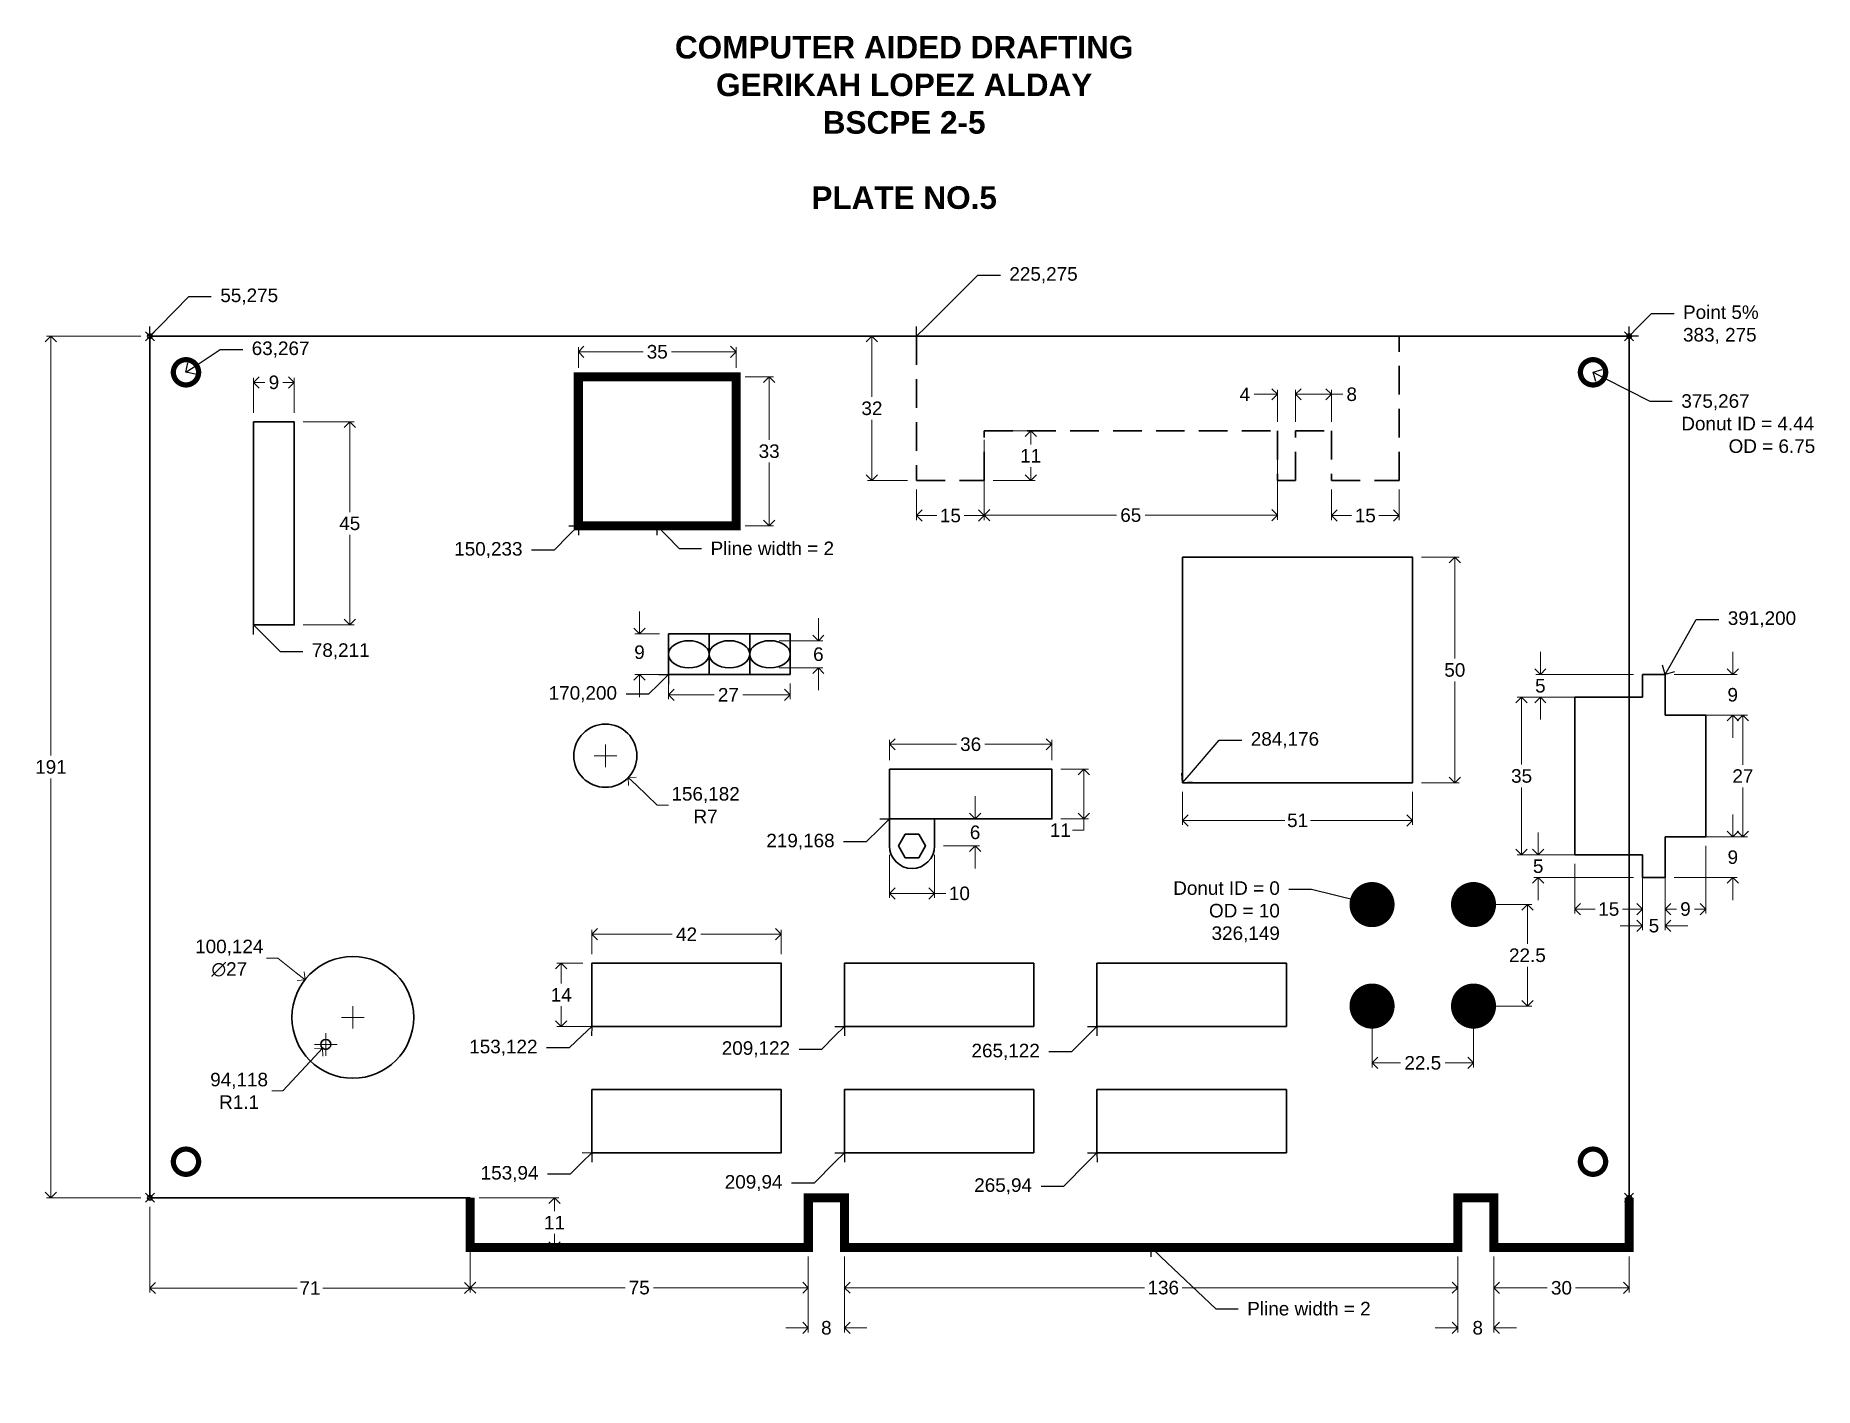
# Model space of a CAD drawing. Header units: millimetres. Extents: x 30 to 424, y 42 to 342.
import ezdxf
from ezdxf import colors
from ezdxf.entities.mleader import LeaderData, LeaderLine
from ezdxf.math import Vec2, Vec3

# ---------------------------------------------------------------- set-up
doc = ezdxf.new("R2010")
doc.units = ezdxf.units.MM
doc.header["$PDMODE"] = 35
doc.linetypes.add('DASHED', pattern=[19.05, 12.7, -6.35])
for name, color, linetype, lineweight in [('DIM LINES', 80, 'Continuous', 13), ('OBJECT LINE', 7, 'Continuous', 30), ('TITLE', 7, 'Continuous', 13)]:
    doc.layers.add(name, color=color, linetype=linetype, lineweight=lineweight)
doc.layers.add('PLINE', color=7, linetype='Continuous')
doc.styles.get("Standard").update_dxf_attribs({"font": 'arial.ttf'})
doc.dimstyles.new('ISO-25', dxfattribs={"dimtxt": 3, "dimasz": 2.5, "dimexe": 1, "dimexo": 2, "dimgap": 1, "dimtad": 0, "dimtih": 1, "dimtoh": 1, "dimdec": 1, "dimzin": 9, "dimdsep": 46, "dimtxsty": 'Standard', "dimblk": 'OPEN90', "dimcen": 2.5, "dimclrd": 3, "dimclre": 3, "dimclrt": 3, "dimadec": 0, "dimazin": 0, "dimtfac": 1, "dimtdec": 1, "dimtofl": 0, "dimtmove": 0, "dimatfit": 3, "dimldrblk": 'OPEN90', "dimfxl": 1, "dimtfillclr": 3, "dimlwd": 13, "dimlwe": 13, "dimarcsym": 0})

msp = doc.modelspace()

# ---------------------------------------------------------------- texts
at = {"layer": 'TITLE', "insert": (166.46, 341.57), "char_height": 5, "attachment_point": 1}
msp.add_mtext_dynamic_manual_height_columns('\\pxqc;{\\fArial|b1|i0|c0|p34;COMPUTER AIDED DRAFTING\\PGERIKAH LOPEZ ALDAY\\PBSCPE 2-5\\P\\PPLATE NO.5}', width=111.5752, gutter_width=12.5, heights=[0], dxfattribs=at)

# ---------------------------------------------------------------- blocks, each defined once
blk = doc.blocks.new('_Open90')
at = {"color": 0, "linetype": 'ByBlock', "lineweight": -2}
for p, q in [((0, 0), (-1, 0)), ((-0.5, 0.5), (0, 0)), ((0, 0), (-0.5, -0.5))]:
    blk.add_line(p, q, dxfattribs=at)
blk = doc.blocks.new('*D10')
at = {"layer": 'Defpoints', "color": 0, "transparency": 16777216}
for p in [(185, 266), (192.31, 266), (185, 233)]:
    blk.add_point(p, dxfattribs=at)
at = {"layer": 'DIM LINES', "color": 3, "linetype": 'Continuous', "lineweight": 13, "transparency": 16777216}
for p, q in [((187, 266), (193.31, 266)), ((192.31, 263.5), (192.31, 252.03)), ((192.31, 235.5), (192.31, 246.97)), ((187, 233), (193.31, 233))]:
    blk.add_line(p, q, dxfattribs=at)
at = {"layer": 'DIM LINES', "color": 3, "lineweight": 13, "transparency": 16777216, "xscale": 2.5, "yscale": 2.5, "zscale": 2.5}
for p, rotation in [((192.31, 266), 90), ((192.31, 233), 270)]:
    blk.add_blockref('_Open90', p, dxfattribs=dict(at, rotation=rotation))
at = {"layer": 'DIM LINES', "color": 3, "transparency": 16777216, "insert": (192.31, 249.5), "char_height": 3, "attachment_point": 5}
blk.add_mtext('33', dxfattribs=at)
blk = doc.blocks.new('*D11')
at = {"layer": 'Defpoints', "color": 0, "transparency": 16777216}
for p in [(185, 271.54), (150, 266), (185, 266)]:
    blk.add_point(p, dxfattribs=at)
at = {"layer": 'DIM LINES', "color": 3, "linetype": 'Continuous', "lineweight": 13, "transparency": 16777216}
for p, q in [((150, 268), (150, 272.54)), ((185, 268), (185, 272.54)), ((152.5, 271.54), (164.34, 271.54)), ((182.5, 271.54), (170.66, 271.54))]:
    blk.add_line(p, q, dxfattribs=at)
at = {"layer": 'DIM LINES', "color": 3, "lineweight": 13, "transparency": 16777216, "xscale": 2.5, "yscale": 2.5, "zscale": 2.5, "rotation": 180}
blk.add_blockref('_Open90', (150, 271.54), dxfattribs=at)
at = {"layer": 'DIM LINES', "color": 3, "lineweight": 13, "transparency": 16777216, "xscale": 2.5, "yscale": 2.5, "zscale": 2.5}
blk.add_blockref('_Open90', (185, 271.54), dxfattribs=at)
at = {"layer": 'DIM LINES', "color": 3, "transparency": 16777216, "insert": (167.5, 271.54), "char_height": 3, "attachment_point": 5}
blk.add_mtext('35', dxfattribs=at)
blk = doc.blocks.new('*D12')
at = {"layer": 'Defpoints', "color": 0, "transparency": 16777216}
for p in [(55, 84), (126, 84), (126, 64)]:
    blk.add_point(p, dxfattribs=at)
at = {"layer": 'DIM LINES', "color": 3, "linetype": 'Continuous', "lineweight": 13, "transparency": 16777216}
for p, q in [((55, 82), (55, 63)), ((126, 82), (126, 63)), ((57.5, 64), (87.65, 64)), ((123.5, 64), (93.35, 64))]:
    blk.add_line(p, q, dxfattribs=at)
at = {"layer": 'DIM LINES', "color": 3, "lineweight": 13, "transparency": 16777216, "xscale": 2.5, "yscale": 2.5, "zscale": 2.5, "rotation": 180}
blk.add_blockref('_Open90', (55, 64), dxfattribs=at)
at = {"layer": 'DIM LINES', "color": 3, "lineweight": 13, "transparency": 16777216, "xscale": 2.5, "yscale": 2.5, "zscale": 2.5}
blk.add_blockref('_Open90', (126, 64), dxfattribs=at)
at = {"layer": 'DIM LINES', "color": 3, "transparency": 16777216, "insert": (90.5, 64), "char_height": 3, "attachment_point": 5}
blk.add_mtext('71', dxfattribs=at)
blk = doc.blocks.new('*D13')
at = {"layer": 'Defpoints', "color": 0, "transparency": 16777216}
for p in [(126, 72.5), (201, 72.5), (201, 64.07)]:
    blk.add_point(p, dxfattribs=at)
at = {"layer": 'DIM LINES', "color": 3, "linetype": 'Continuous', "lineweight": 13, "transparency": 16777216}
for p, q in [((126, 70.5), (126, 63.07)), ((201, 70.5), (201, 63.07)), ((128.5, 64.07), (160.35, 64.07)), ((198.5, 64.07), (166.65, 64.07))]:
    blk.add_line(p, q, dxfattribs=at)
at = {"layer": 'DIM LINES', "color": 3, "lineweight": 13, "transparency": 16777216, "xscale": 2.5, "yscale": 2.5, "zscale": 2.5, "rotation": 180}
blk.add_blockref('_Open90', (126, 64.07), dxfattribs=at)
at = {"layer": 'DIM LINES', "color": 3, "lineweight": 13, "transparency": 16777216, "xscale": 2.5, "yscale": 2.5, "zscale": 2.5}
blk.add_blockref('_Open90', (201, 64.07), dxfattribs=at)
at = {"layer": 'DIM LINES', "color": 3, "transparency": 16777216, "insert": (163.5, 64.07), "char_height": 3, "attachment_point": 5}
blk.add_mtext('75', dxfattribs=at)
blk = doc.blocks.new('*D14')
at = {"layer": 'Defpoints', "color": 0, "transparency": 16777216}
for p in [(201, 73), (209, 73), (209, 55.17)]:
    blk.add_point(p, dxfattribs=at)
at = {"layer": 'DIM LINES', "color": 3, "linetype": 'Continuous', "lineweight": 13, "transparency": 16777216}
for p, q in [((201, 71), (201, 54.17)), ((209, 71), (209, 54.17)), ((198.5, 55.17), (196, 55.17)), ((211.5, 55.17), (214, 55.17))]:
    blk.add_line(p, q, dxfattribs=at)
at = {"layer": 'DIM LINES', "color": 3, "lineweight": 13, "transparency": 16777216, "xscale": 2.5, "yscale": 2.5, "zscale": 2.5}
blk.add_blockref('_Open90', (201, 55.17), dxfattribs=at)
at = {"layer": 'DIM LINES', "color": 3, "lineweight": 13, "transparency": 16777216, "xscale": 2.5, "yscale": 2.5, "zscale": 2.5, "rotation": 180}
blk.add_blockref('_Open90', (209, 55.17), dxfattribs=at)
at = {"layer": 'DIM LINES', "color": 3, "transparency": 16777216, "insert": (205, 55.17), "char_height": 3, "attachment_point": 5}
blk.add_mtext('8', dxfattribs=at)
blk = doc.blocks.new('*D15')
at = {"layer": 'Defpoints', "color": 0, "transparency": 16777216}
for p in [(209, 73), (345, 73), (345, 64.07)]:
    blk.add_point(p, dxfattribs=at)
at = {"layer": 'DIM LINES', "color": 3, "linetype": 'Continuous', "lineweight": 13, "transparency": 16777216}
for p, q in [((209, 71), (209, 63.07)), ((345, 71), (345, 63.07)), ((211.5, 64.07), (275.53, 64.07)), ((342.5, 64.07), (283.88, 64.07))]:
    blk.add_line(p, q, dxfattribs=at)
at = {"layer": 'DIM LINES', "color": 3, "lineweight": 13, "transparency": 16777216, "xscale": 2.5, "yscale": 2.5, "zscale": 2.5, "rotation": 180}
blk.add_blockref('_Open90', (209, 64.07), dxfattribs=at)
at = {"layer": 'DIM LINES', "color": 3, "lineweight": 13, "transparency": 16777216, "xscale": 2.5, "yscale": 2.5, "zscale": 2.5}
blk.add_blockref('_Open90', (345, 64.07), dxfattribs=at)
at = {"layer": 'DIM LINES', "color": 3, "transparency": 16777216, "insert": (279.7, 64.07), "char_height": 3, "attachment_point": 5}
blk.add_mtext('136', dxfattribs=at)
blk = doc.blocks.new('*D16')
at = {"layer": 'Defpoints', "color": 0, "transparency": 16777216}
for p in [(345, 73), (353, 73), (353, 55.17)]:
    blk.add_point(p, dxfattribs=at)
at = {"layer": 'DIM LINES', "color": 3, "linetype": 'Continuous', "lineweight": 13, "transparency": 16777216}
for p, q in [((345, 71), (345, 54.17)), ((353, 71), (353, 54.17)), ((342.5, 55.17), (340, 55.17)), ((355.5, 55.17), (358, 55.17))]:
    blk.add_line(p, q, dxfattribs=at)
at = {"layer": 'DIM LINES', "color": 3, "lineweight": 13, "transparency": 16777216, "xscale": 2.5, "yscale": 2.5, "zscale": 2.5}
blk.add_blockref('_Open90', (345, 55.17), dxfattribs=at)
at = {"layer": 'DIM LINES', "color": 3, "lineweight": 13, "transparency": 16777216, "xscale": 2.5, "yscale": 2.5, "zscale": 2.5, "rotation": 180}
blk.add_blockref('_Open90', (353, 55.17), dxfattribs=at)
at = {"layer": 'DIM LINES', "color": 3, "transparency": 16777216, "insert": (349.44, 55.17), "char_height": 3, "attachment_point": 5}
blk.add_mtext('8', dxfattribs=at)
blk = doc.blocks.new('*D17')
at = {"layer": 'Defpoints', "color": 0, "transparency": 16777216}
for p in [(353, 73), (383, 73), (383, 64.03)]:
    blk.add_point(p, dxfattribs=at)
at = {"layer": 'DIM LINES', "color": 3, "linetype": 'Continuous', "lineweight": 13, "transparency": 16777216}
for p, q in [((353, 71), (353, 63.03)), ((383, 71), (383, 63.03)), ((355.5, 64.03), (364.86, 64.03)), ((380.5, 64.03), (371.14, 64.03))]:
    blk.add_line(p, q, dxfattribs=at)
at = {"layer": 'DIM LINES', "color": 3, "lineweight": 13, "transparency": 16777216, "xscale": 2.5, "yscale": 2.5, "zscale": 2.5, "rotation": 180}
blk.add_blockref('_Open90', (353, 64.03), dxfattribs=at)
at = {"layer": 'DIM LINES', "color": 3, "lineweight": 13, "transparency": 16777216, "xscale": 2.5, "yscale": 2.5, "zscale": 2.5}
blk.add_blockref('_Open90', (383, 64.03), dxfattribs=at)
at = {"layer": 'DIM LINES', "color": 3, "transparency": 16777216, "insert": (368, 64.03), "char_height": 3, "attachment_point": 5}
blk.add_mtext('30', dxfattribs=at)
blk = doc.blocks.new('*D20')
at = {"layer": 'Defpoints', "color": 0, "transparency": 16777216}
for p in [(87, 256), (99.31, 256), (87, 211)]:
    blk.add_point(p, dxfattribs=at)
at = {"layer": 'DIM LINES', "color": 3, "linetype": 'Continuous', "lineweight": 13, "transparency": 16777216}
for p, q in [((89, 256), (100.31, 256)), ((99.31, 253.5), (99.31, 236.03)), ((99.31, 213.5), (99.31, 230.97)), ((89, 211), (100.31, 211))]:
    blk.add_line(p, q, dxfattribs=at)
at = {"layer": 'DIM LINES', "color": 3, "lineweight": 13, "transparency": 16777216, "xscale": 2.5, "yscale": 2.5, "zscale": 2.5}
for p, rotation in [((99.31, 256), 90), ((99.31, 211), 270)]:
    blk.add_blockref('_Open90', p, dxfattribs=dict(at, rotation=rotation))
at = {"layer": 'DIM LINES', "color": 3, "transparency": 16777216, "insert": (99.31, 233.5), "char_height": 3, "attachment_point": 5}
blk.add_mtext('45', dxfattribs=at)
blk = doc.blocks.new('*D21')
at = {"layer": 'Defpoints', "color": 0, "transparency": 16777216}
for p in [(87, 264.76), (78, 256), (87, 256)]:
    blk.add_point(p, dxfattribs=at)
at = {"layer": 'DIM LINES', "color": 3, "linetype": 'Continuous', "lineweight": 13, "transparency": 16777216}
for p, q in [((78, 258), (78, 265.76)), ((80.5, 264.76), (80.51, 264.76)), ((84.5, 264.76), (84.49, 264.76)), ((87, 258), (87, 265.76))]:
    blk.add_line(p, q, dxfattribs=at)
at = {"layer": 'DIM LINES', "color": 3, "lineweight": 13, "transparency": 16777216, "xscale": 2.5, "yscale": 2.5, "zscale": 2.5, "rotation": 180}
blk.add_blockref('_Open90', (78, 264.76), dxfattribs=at)
at = {"layer": 'DIM LINES', "color": 3, "lineweight": 13, "transparency": 16777216, "xscale": 2.5, "yscale": 2.5, "zscale": 2.5}
blk.add_blockref('_Open90', (87, 264.76), dxfattribs=at)
at = {"layer": 'DIM LINES', "color": 3, "transparency": 16777216, "insert": (82.5, 264.76), "char_height": 3, "attachment_point": 5}
blk.add_mtext('9', dxfattribs=at)
blk = doc.blocks.new('*D22')
at = {"layer": 'Defpoints', "color": 0, "transparency": 16777216}
for p in [(126, 84), (126, 73), (144.7, 73)]:
    blk.add_point(p, dxfattribs=at)
at = {"layer": 'DIM LINES', "color": 3, "linetype": 'Continuous', "lineweight": 13, "transparency": 16777216}
for p, q in [((128, 84), (145.7, 84)), ((144.7, 81.5), (144.7, 81.01)), ((144.7, 75.5), (144.7, 75.99)), ((128, 73), (145.7, 73))]:
    blk.add_line(p, q, dxfattribs=at)
at = {"layer": 'DIM LINES', "color": 3, "lineweight": 13, "transparency": 16777216, "xscale": 2.5, "yscale": 2.5, "zscale": 2.5}
for p, rotation in [((144.7, 84), 90), ((144.7, 73), 270)]:
    blk.add_blockref('_Open90', p, dxfattribs=dict(at, rotation=rotation))
at = {"layer": 'DIM LINES', "color": 3, "transparency": 16777216, "insert": (144.7, 78.5), "char_height": 3, "attachment_point": 5}
blk.add_mtext('11', dxfattribs=at)
blk = doc.blocks.new('*D23')
at = {"layer": 'Defpoints', "color": 0, "transparency": 16777216}
for p in [(55, 275), (33.05, 84), (55, 84)]:
    blk.add_point(p, dxfattribs=at)
at = {"layer": 'DIM LINES', "color": 3, "linetype": 'Continuous', "lineweight": 13, "transparency": 16777216}
for p, q in [((53, 275), (32.05, 275)), ((33.05, 272.5), (33.05, 182.03)), ((33.05, 86.5), (33.05, 176.97)), ((53, 84), (32.05, 84))]:
    blk.add_line(p, q, dxfattribs=at)
at = {"layer": 'DIM LINES', "color": 3, "lineweight": 13, "transparency": 16777216, "xscale": 2.5, "yscale": 2.5, "zscale": 2.5}
for p, rotation in [((33.05, 275), 90), ((33.05, 84), 270)]:
    blk.add_blockref('_Open90', p, dxfattribs=dict(at, rotation=rotation))
at = {"layer": 'DIM LINES', "color": 3, "transparency": 16777216, "insert": (33.05, 179.5), "char_height": 3, "attachment_point": 5}
blk.add_mtext('191', dxfattribs=at)
blk = doc.blocks.new('*D24')
at = {"layer": 'Defpoints', "color": 0, "transparency": 16777216}
for p in [(225, 275), (215.1, 243), (225, 243)]:
    blk.add_point(p, dxfattribs=at)
at = {"layer": 'DIM LINES', "color": 3, "linetype": 'Continuous', "lineweight": 13, "transparency": 16777216}
for p, q in [((223, 275), (214.1, 275)), ((215.1, 272.5), (215.1, 261.53)), ((215.1, 245.5), (215.1, 256.47)), ((223, 243), (214.1, 243))]:
    blk.add_line(p, q, dxfattribs=at)
at = {"layer": 'DIM LINES', "color": 3, "lineweight": 13, "transparency": 16777216, "xscale": 2.5, "yscale": 2.5, "zscale": 2.5}
for p, rotation in [((215.1, 275), 90), ((215.1, 243), 270)]:
    blk.add_blockref('_Open90', p, dxfattribs=dict(at, rotation=rotation))
at = {"layer": 'DIM LINES', "color": 3, "transparency": 16777216, "insert": (215.1, 259), "char_height": 3, "attachment_point": 5}
blk.add_mtext('32', dxfattribs=at)
blk = doc.blocks.new('*D25')
at = {"layer": 'Defpoints', "color": 0, "transparency": 16777216}
for p in [(225, 243), (240, 243), (240, 235.23)]:
    blk.add_point(p, dxfattribs=at)
at = {"layer": 'DIM LINES', "color": 3, "linetype": 'Continuous', "lineweight": 13, "transparency": 16777216}
for p, q in [((225, 241), (225, 234.23)), ((240, 241), (240, 234.23)), ((227.5, 235.23), (229.48, 235.23)), ((237.5, 235.23), (235.52, 235.23))]:
    blk.add_line(p, q, dxfattribs=at)
at = {"layer": 'DIM LINES', "color": 3, "lineweight": 13, "transparency": 16777216, "xscale": 2.5, "yscale": 2.5, "zscale": 2.5, "rotation": 180}
blk.add_blockref('_Open90', (225, 235.23), dxfattribs=at)
at = {"layer": 'DIM LINES', "color": 3, "lineweight": 13, "transparency": 16777216, "xscale": 2.5, "yscale": 2.5, "zscale": 2.5}
blk.add_blockref('_Open90', (240, 235.23), dxfattribs=at)
at = {"layer": 'DIM LINES', "color": 3, "transparency": 16777216, "insert": (232.5, 235.23), "char_height": 3, "attachment_point": 5}
blk.add_mtext('15', dxfattribs=at)
blk = doc.blocks.new('*D26')
at = {"layer": 'Defpoints', "color": 0, "transparency": 16777216}
for p in [(240, 254), (305, 254), (305, 235.33)]:
    blk.add_point(p, dxfattribs=at)
at = {"layer": 'DIM LINES', "color": 3, "linetype": 'Continuous', "lineweight": 13, "transparency": 16777216}
for p, q in [((240, 252), (240, 234.33)), ((305, 252), (305, 234.33)), ((242.5, 235.33), (269.33, 235.33)), ((302.5, 235.33), (275.67, 235.33))]:
    blk.add_line(p, q, dxfattribs=at)
at = {"layer": 'DIM LINES', "color": 3, "lineweight": 13, "transparency": 16777216, "xscale": 2.5, "yscale": 2.5, "zscale": 2.5, "rotation": 180}
blk.add_blockref('_Open90', (240, 235.33), dxfattribs=at)
at = {"layer": 'DIM LINES', "color": 3, "lineweight": 13, "transparency": 16777216, "xscale": 2.5, "yscale": 2.5, "zscale": 2.5}
blk.add_blockref('_Open90', (305, 235.33), dxfattribs=at)
at = {"layer": 'DIM LINES', "color": 3, "transparency": 16777216, "insert": (272.5, 235.33), "char_height": 3, "attachment_point": 5}
blk.add_mtext('65', dxfattribs=at)
blk = doc.blocks.new('*D27')
at = {"layer": 'Defpoints', "color": 0, "transparency": 16777216}
for p in [(309, 262.12), (305, 254), (309, 254)]:
    blk.add_point(p, dxfattribs=at)
at = {"layer": 'DIM LINES', "color": 3, "linetype": 'Continuous', "lineweight": 13, "transparency": 16777216}
for p, q in [((302.5, 262.12), (299.83, 262.12)), ((305, 256), (305, 263.12)), ((309, 256), (309, 263.12)), ((311.5, 262.12), (314, 262.12))]:
    blk.add_line(p, q, dxfattribs=at)
at = {"layer": 'DIM LINES', "color": 3, "lineweight": 13, "transparency": 16777216, "xscale": 2.5, "yscale": 2.5, "zscale": 2.5}
blk.add_blockref('_Open90', (305, 262.12), dxfattribs=at)
at = {"layer": 'DIM LINES', "color": 3, "lineweight": 13, "transparency": 16777216, "xscale": 2.5, "yscale": 2.5, "zscale": 2.5, "rotation": 180}
blk.add_blockref('_Open90', (309, 262.12), dxfattribs=at)
at = {"layer": 'DIM LINES', "color": 3, "transparency": 16777216, "insert": (297.79, 262.12), "char_height": 3, "attachment_point": 5}
blk.add_mtext('4', dxfattribs=at)
blk = doc.blocks.new('*D28')
at = {"layer": 'Defpoints', "color": 0, "transparency": 16777216}
for p in [(317, 262.12), (309, 254), (317, 254)]:
    blk.add_point(p, dxfattribs=at)
at = {"layer": 'DIM LINES', "color": 3, "linetype": 'Continuous', "lineweight": 13, "transparency": 16777216}
for p, q in [((309, 256), (309, 263.12)), ((311.5, 262.12), (314.5, 262.12)), ((317, 256), (317, 263.12)), ((317, 262.12), (319.5, 262.12))]:
    blk.add_line(p, q, dxfattribs=at)
at = {"layer": 'DIM LINES', "color": 3, "lineweight": 13, "transparency": 16777216, "xscale": 2.5, "yscale": 2.5, "zscale": 2.5, "rotation": 180}
blk.add_blockref('_Open90', (309, 262.12), dxfattribs=at)
at = {"layer": 'DIM LINES', "color": 3, "lineweight": 13, "transparency": 16777216, "xscale": 2.5, "yscale": 2.5, "zscale": 2.5}
blk.add_blockref('_Open90', (317, 262.12), dxfattribs=at)
at = {"layer": 'DIM LINES', "color": 3, "transparency": 16777216, "insert": (321.49, 262.12), "char_height": 3, "attachment_point": 5}
blk.add_mtext('8', dxfattribs=at)
blk = doc.blocks.new('*D29')
at = {"layer": 'Defpoints', "color": 0, "transparency": 16777216}
for p in [(317, 243), (332, 243), (332, 235.24)]:
    blk.add_point(p, dxfattribs=at)
at = {"layer": 'DIM LINES', "color": 3, "linetype": 'Continuous', "lineweight": 13, "transparency": 16777216}
for p, q in [((317, 241), (317, 234.24)), ((332, 241), (332, 234.24)), ((319.5, 235.24), (321.48, 235.24)), ((329.5, 235.24), (327.52, 235.24))]:
    blk.add_line(p, q, dxfattribs=at)
at = {"layer": 'DIM LINES', "color": 3, "lineweight": 13, "transparency": 16777216, "xscale": 2.5, "yscale": 2.5, "zscale": 2.5, "rotation": 180}
blk.add_blockref('_Open90', (317, 235.24), dxfattribs=at)
at = {"layer": 'DIM LINES', "color": 3, "lineweight": 13, "transparency": 16777216, "xscale": 2.5, "yscale": 2.5, "zscale": 2.5}
blk.add_blockref('_Open90', (332, 235.24), dxfattribs=at)
at = {"layer": 'DIM LINES', "color": 3, "transparency": 16777216, "insert": (324.5, 235.24), "char_height": 3, "attachment_point": 5}
blk.add_mtext('15', dxfattribs=at)
blk = doc.blocks.new('*D30')
at = {"layer": 'Defpoints', "color": 0, "transparency": 16777216}
for p in [(240, 254), (240, 243), (250.31, 243)]:
    blk.add_point(p, dxfattribs=at)
at = {"layer": 'DIM LINES', "color": 3, "linetype": 'Continuous', "lineweight": 13, "transparency": 16777216}
for p, q in [((242, 254), (251.31, 254)), ((250.31, 251.5), (250.31, 251.01)), ((250.31, 245.5), (250.31, 245.99)), ((242, 243), (251.31, 243))]:
    blk.add_line(p, q, dxfattribs=at)
at = {"layer": 'DIM LINES', "color": 3, "lineweight": 13, "transparency": 16777216, "xscale": 2.5, "yscale": 2.5, "zscale": 2.5}
for p, rotation in [((250.31, 254), 90), ((250.31, 243), 270)]:
    blk.add_blockref('_Open90', p, dxfattribs=dict(at, rotation=rotation))
at = {"layer": 'DIM LINES', "color": 3, "transparency": 16777216, "insert": (250.31, 248.5), "char_height": 3, "attachment_point": 5}
blk.add_mtext('11', dxfattribs=at)
blk = doc.blocks.new('*D31')
at = {"layer": 'Defpoints', "color": 0, "transparency": 16777216}
for p in [(335, 226), (335, 176), (344.35, 176)]:
    blk.add_point(p, dxfattribs=at)
at = {"layer": 'DIM LINES', "color": 3, "linetype": 'Continuous', "lineweight": 13, "transparency": 16777216}
for p, q in [((337, 226), (345.35, 226)), ((344.35, 223.5), (344.35, 203.53)), ((344.35, 178.5), (344.35, 198.47)), ((337, 176), (345.35, 176))]:
    blk.add_line(p, q, dxfattribs=at)
at = {"layer": 'DIM LINES', "color": 3, "lineweight": 13, "transparency": 16777216, "xscale": 2.5, "yscale": 2.5, "zscale": 2.5}
for p, rotation in [((344.35, 226), 90), ((344.35, 176), 270)]:
    blk.add_blockref('_Open90', p, dxfattribs=dict(at, rotation=rotation))
at = {"layer": 'DIM LINES', "color": 3, "transparency": 16777216, "insert": (344.35, 201), "char_height": 3, "attachment_point": 5}
blk.add_mtext('50', dxfattribs=at)
blk = doc.blocks.new('*D32')
at = {"layer": 'Defpoints', "color": 0, "transparency": 16777216}
for p in [(284, 176), (335, 176), (335, 167.67)]:
    blk.add_point(p, dxfattribs=at)
at = {"layer": 'DIM LINES', "color": 3, "linetype": 'Continuous', "lineweight": 13, "transparency": 16777216}
for p, q in [((284, 174), (284, 166.67)), ((335, 174), (335, 166.67)), ((286.5, 167.67), (306.64, 167.67)), ((332.5, 167.67), (312.36, 167.67))]:
    blk.add_line(p, q, dxfattribs=at)
at = {"layer": 'DIM LINES', "color": 3, "lineweight": 13, "transparency": 16777216, "xscale": 2.5, "yscale": 2.5, "zscale": 2.5, "rotation": 180}
blk.add_blockref('_Open90', (284, 167.67), dxfattribs=at)
at = {"layer": 'DIM LINES', "color": 3, "lineweight": 13, "transparency": 16777216, "xscale": 2.5, "yscale": 2.5, "zscale": 2.5}
blk.add_blockref('_Open90', (335, 167.67), dxfattribs=at)
at = {"layer": 'DIM LINES', "color": 3, "transparency": 16777216, "insert": (309.5, 167.67), "char_height": 3, "attachment_point": 5}
blk.add_mtext('51', dxfattribs=at)
blk = doc.blocks.new('*D33')
at = {"layer": 'Defpoints', "color": 0, "transparency": 16777216}
for p in [(195, 142.42), (153, 136), (195, 136)]:
    blk.add_point(p, dxfattribs=at)
at = {"layer": 'DIM LINES', "color": 3, "linetype": 'Continuous', "lineweight": 13, "transparency": 16777216}
for p, q in [((153, 138), (153, 143.42)), ((155.5, 142.42), (170.81, 142.42)), ((192.5, 142.42), (177.19, 142.42)), ((195, 138), (195, 143.42))]:
    blk.add_line(p, q, dxfattribs=at)
at = {"layer": 'DIM LINES', "color": 3, "lineweight": 13, "transparency": 16777216, "xscale": 2.5, "yscale": 2.5, "zscale": 2.5, "rotation": 180}
blk.add_blockref('_Open90', (153, 142.42), dxfattribs=at)
at = {"layer": 'DIM LINES', "color": 3, "lineweight": 13, "transparency": 16777216, "xscale": 2.5, "yscale": 2.5, "zscale": 2.5}
blk.add_blockref('_Open90', (195, 142.42), dxfattribs=at)
at = {"layer": 'DIM LINES', "color": 3, "transparency": 16777216, "insert": (174, 142.42), "char_height": 3, "attachment_point": 5}
blk.add_mtext('42', dxfattribs=at)
blk = doc.blocks.new('*D34')
at = {"layer": 'Defpoints', "color": 0, "transparency": 16777216}
for p in [(153, 136), (146.21, 122), (153, 122)]:
    blk.add_point(p, dxfattribs=at)
at = {"layer": 'DIM LINES', "color": 3, "linetype": 'Continuous', "lineweight": 13, "transparency": 16777216}
for p, q in [((151, 136), (145.21, 136)), ((146.21, 133.5), (146.21, 131.51)), ((146.21, 124.5), (146.21, 126.49)), ((151, 122), (145.21, 122))]:
    blk.add_line(p, q, dxfattribs=at)
at = {"layer": 'DIM LINES', "color": 3, "lineweight": 13, "transparency": 16777216, "xscale": 2.5, "yscale": 2.5, "zscale": 2.5}
for p, rotation in [((146.21, 136), 90), ((146.21, 122), 270)]:
    blk.add_blockref('_Open90', p, dxfattribs=dict(at, rotation=rotation))
at = {"layer": 'DIM LINES', "color": 3, "transparency": 16777216, "insert": (146.21, 129), "char_height": 3, "attachment_point": 5}
blk.add_mtext('14', dxfattribs=at)
blk = doc.blocks.new('*D36')
at = {"layer": 'Defpoints', "color": 0, "transparency": 16777216}
for p in [(255, 184.53), (219, 179), (255, 179)]:
    blk.add_point(p, dxfattribs=at)
at = {"layer": 'DIM LINES', "color": 3, "linetype": 'Continuous', "lineweight": 13, "transparency": 16777216}
for p, q in [((219, 181), (219, 185.53)), ((255, 181), (255, 185.53)), ((221.5, 184.53), (233.85, 184.53)), ((252.5, 184.53), (240.15, 184.53))]:
    blk.add_line(p, q, dxfattribs=at)
at = {"layer": 'DIM LINES', "color": 3, "lineweight": 13, "transparency": 16777216, "xscale": 2.5, "yscale": 2.5, "zscale": 2.5, "rotation": 180}
blk.add_blockref('_Open90', (219, 184.53), dxfattribs=at)
at = {"layer": 'DIM LINES', "color": 3, "lineweight": 13, "transparency": 16777216, "xscale": 2.5, "yscale": 2.5, "zscale": 2.5}
blk.add_blockref('_Open90', (255, 184.53), dxfattribs=at)
at = {"layer": 'DIM LINES', "color": 3, "transparency": 16777216, "insert": (237, 184.53), "char_height": 3, "attachment_point": 5}
blk.add_mtext('36', dxfattribs=at)
blk = doc.blocks.new('*D37')
at = {"layer": 'Defpoints', "color": 0, "transparency": 16777216}
for p in [(255, 179), (255, 168), (262.1, 168)]:
    blk.add_point(p, dxfattribs=at)
at = {"layer": 'DIM LINES', "color": 3, "linetype": 'Continuous', "lineweight": 13, "transparency": 16777216}
for p, q in [((257, 179), (263.1, 179)), ((262.1, 176.5), (262.1, 170.5)), ((257, 168), (263.1, 168)), ((262.1, 168), (262.1, 165.5)), ((262.1, 165.5), (259.6, 165.5))]:
    blk.add_line(p, q, dxfattribs=at)
at = {"layer": 'DIM LINES', "color": 3, "lineweight": 13, "transparency": 16777216, "xscale": 2.5, "yscale": 2.5, "zscale": 2.5}
for p, rotation in [((262.1, 179), 90), ((262.1, 168), 270)]:
    blk.add_blockref('_Open90', p, dxfattribs=dict(at, rotation=rotation))
at = {"layer": 'DIM LINES', "color": 3, "transparency": 16777216, "insert": (256.89, 165.5), "char_height": 3, "attachment_point": 5}
blk.add_mtext('11', dxfattribs=at)
blk = doc.blocks.new('*D38')
at = {"layer": 'Defpoints', "color": 0, "transparency": 16777216}
for p in [(219, 162), (229, 162), (229, 151.47)]:
    blk.add_point(p, dxfattribs=at)
at = {"layer": 'DIM LINES', "color": 3, "linetype": 'Continuous', "lineweight": 13, "transparency": 16777216}
for p, q in [((219, 160), (219, 150.47)), ((229, 160), (229, 150.47)), ((221.5, 151.47), (226.5, 151.47)), ((229, 151.47), (231.5, 151.47))]:
    blk.add_line(p, q, dxfattribs=at)
at = {"layer": 'DIM LINES', "color": 3, "lineweight": 13, "transparency": 16777216, "xscale": 2.5, "yscale": 2.5, "zscale": 2.5, "rotation": 180}
blk.add_blockref('_Open90', (219, 151.47), dxfattribs=at)
at = {"layer": 'DIM LINES', "color": 3, "lineweight": 13, "transparency": 16777216, "xscale": 2.5, "yscale": 2.5, "zscale": 2.5}
blk.add_blockref('_Open90', (229, 151.47), dxfattribs=at)
at = {"layer": 'DIM LINES', "color": 3, "transparency": 16777216, "insert": (234.5, 151.47), "char_height": 3, "attachment_point": 5}
blk.add_mtext('10', dxfattribs=at)
blk = doc.blocks.new('*D39')
at = {"layer": 'Defpoints', "color": 0, "transparency": 16777216}
for p in [(229, 168), (229, 162), (237.98, 162)]:
    blk.add_point(p, dxfattribs=at)
at = {"layer": 'DIM LINES', "color": 3, "linetype": 'Continuous', "lineweight": 13, "transparency": 16777216}
for p, q in [((237.98, 170.5), (237.98, 173)), ((231, 168), (238.98, 168)), ((231, 162), (238.98, 162)), ((237.98, 159.5), (237.98, 157))]:
    blk.add_line(p, q, dxfattribs=at)
at = {"layer": 'DIM LINES', "color": 3, "lineweight": 13, "transparency": 16777216, "xscale": 2.5, "yscale": 2.5, "zscale": 2.5}
for p, rotation in [((237.98, 168), 270), ((237.98, 162), 90)]:
    blk.add_blockref('_Open90', p, dxfattribs=dict(at, rotation=rotation))
at = {"layer": 'DIM LINES', "color": 3, "transparency": 16777216, "insert": (237.98, 165), "char_height": 3, "attachment_point": 5}
blk.add_mtext('6', dxfattribs=at)
blk = doc.blocks.new('*D40')
at = {"layer": 'Defpoints', "color": 0, "transparency": 16777216}
for p in [(348.5, 149), (348.5, 126.5), (360.45, 126.5)]:
    blk.add_point(p, dxfattribs=at)
at = {"layer": 'DIM LINES', "color": 3, "linetype": 'Continuous', "lineweight": 13, "transparency": 16777216}
for p, q in [((350.5, 149), (361.45, 149)), ((360.45, 146.5), (360.45, 140.28)), ((360.45, 129), (360.45, 135.22)), ((350.5, 126.5), (361.45, 126.5))]:
    blk.add_line(p, q, dxfattribs=at)
at = {"layer": 'DIM LINES', "color": 3, "lineweight": 13, "transparency": 16777216, "xscale": 2.5, "yscale": 2.5, "zscale": 2.5}
for p, rotation in [((360.45, 149), 90), ((360.45, 126.5), 270)]:
    blk.add_blockref('_Open90', p, dxfattribs=dict(at, rotation=rotation))
at = {"layer": 'DIM LINES', "color": 3, "transparency": 16777216, "insert": (360.45, 137.75), "char_height": 3, "attachment_point": 5}
blk.add_mtext('22.5', dxfattribs=at)
blk = doc.blocks.new('*D41')
at = {"layer": 'Defpoints', "color": 0, "transparency": 16777216}
for p in [(400, 191), (400, 164), (408.23, 164)]:
    blk.add_point(p, dxfattribs=at)
at = {"layer": 'DIM LINES', "color": 3, "linetype": 'Continuous', "lineweight": 13, "transparency": 16777216}
for p, q in [((402, 191), (409.23, 191)), ((408.23, 188.5), (408.23, 180.01)), ((408.23, 166.5), (408.23, 174.99)), ((402, 164), (409.23, 164))]:
    blk.add_line(p, q, dxfattribs=at)
at = {"layer": 'DIM LINES', "color": 3, "lineweight": 13, "transparency": 16777216, "xscale": 2.5, "yscale": 2.5, "zscale": 2.5}
for p, rotation in [((408.23, 191), 90), ((408.23, 164), 270)]:
    blk.add_blockref('_Open90', p, dxfattribs=dict(at, rotation=rotation))
at = {"layer": 'DIM LINES', "color": 3, "transparency": 16777216, "insert": (408.23, 177.5), "char_height": 3, "attachment_point": 5}
blk.add_mtext('27', dxfattribs=at)
blk = doc.blocks.new('*D42')
at = {"layer": 'Defpoints', "color": 0, "transparency": 16777216}
for p in [(391, 200), (391, 191), (405.98, 191)]:
    blk.add_point(p, dxfattribs=at)
at = {"layer": 'DIM LINES', "color": 3, "linetype": 'Continuous', "lineweight": 13, "transparency": 16777216}
for p, q in [((405.98, 202.5), (405.98, 205)), ((393, 200), (406.98, 200)), ((393, 191), (406.98, 191)), ((405.98, 188.5), (405.98, 186))]:
    blk.add_line(p, q, dxfattribs=at)
at = {"layer": 'DIM LINES', "color": 3, "lineweight": 13, "transparency": 16777216, "xscale": 2.5, "yscale": 2.5, "zscale": 2.5}
for p, rotation in [((405.98, 200), 270), ((405.98, 191), 90)]:
    blk.add_blockref('_Open90', p, dxfattribs=dict(at, rotation=rotation))
at = {"layer": 'DIM LINES', "color": 3, "transparency": 16777216, "insert": (405.98, 195.5), "char_height": 3, "attachment_point": 5}
blk.add_mtext('9', dxfattribs=at)
blk = doc.blocks.new('*D43')
at = {"layer": 'Defpoints', "color": 0, "transparency": 16777216}
for p in [(386, 200), (363.32, 195), (386, 195)]:
    blk.add_point(p, dxfattribs=at)
at = {"layer": 'DIM LINES', "color": 3, "linetype": 'Continuous', "lineweight": 13, "transparency": 16777216}
for p, q in [((363.32, 202.5), (363.32, 205)), ((384, 200), (362.32, 200)), ((384, 195), (362.32, 195)), ((363.32, 192.5), (363.32, 190))]:
    blk.add_line(p, q, dxfattribs=at)
at = {"layer": 'DIM LINES', "color": 3, "lineweight": 13, "transparency": 16777216, "xscale": 2.5, "yscale": 2.5, "zscale": 2.5}
for p, rotation in [((363.32, 200), 270), ((363.32, 195), 90)]:
    blk.add_blockref('_Open90', p, dxfattribs=dict(at, rotation=rotation))
at = {"layer": 'DIM LINES', "color": 3, "transparency": 16777216, "insert": (363.32, 197.5), "char_height": 3, "attachment_point": 5}
blk.add_mtext('5', dxfattribs=at)
blk = doc.blocks.new('*D44')
at = {"layer": 'Defpoints', "color": 0, "transparency": 16777216}
for p in [(371, 195), (359.16, 160), (371, 160)]:
    blk.add_point(p, dxfattribs=at)
at = {"layer": 'DIM LINES', "color": 3, "linetype": 'Continuous', "lineweight": 13, "transparency": 16777216}
for p, q in [((369, 195), (358.16, 195)), ((359.16, 192.5), (359.16, 180.03)), ((359.16, 162.5), (359.16, 174.97)), ((369, 160), (358.16, 160))]:
    blk.add_line(p, q, dxfattribs=at)
at = {"layer": 'DIM LINES', "color": 3, "lineweight": 13, "transparency": 16777216, "xscale": 2.5, "yscale": 2.5, "zscale": 2.5}
for p, rotation in [((359.16, 195), 90), ((359.16, 160), 270)]:
    blk.add_blockref('_Open90', p, dxfattribs=dict(at, rotation=rotation))
at = {"layer": 'DIM LINES', "color": 3, "transparency": 16777216, "insert": (359.16, 177.5), "char_height": 3, "attachment_point": 5}
blk.add_mtext('35', dxfattribs=at)
blk = doc.blocks.new('*D45')
at = {"layer": 'Defpoints', "color": 0, "transparency": 16777216}
for p in [(386, 160), (362.84, 155), (386, 155)]:
    blk.add_point(p, dxfattribs=at)
at = {"layer": 'DIM LINES', "color": 3, "linetype": 'Continuous', "lineweight": 13, "transparency": 16777216}
for p, q in [((362.84, 162.5), (362.84, 165)), ((384, 160), (361.84, 160)), ((384, 155), (361.84, 155)), ((362.84, 152.5), (362.84, 150))]:
    blk.add_line(p, q, dxfattribs=at)
at = {"layer": 'DIM LINES', "color": 3, "lineweight": 13, "transparency": 16777216, "xscale": 2.5, "yscale": 2.5, "zscale": 2.5}
for p, rotation in [((362.84, 160), 270), ((362.84, 155), 90)]:
    blk.add_blockref('_Open90', p, dxfattribs=dict(at, rotation=rotation))
at = {"layer": 'DIM LINES', "color": 3, "transparency": 16777216, "insert": (362.84, 157.5), "char_height": 3, "attachment_point": 5}
blk.add_mtext('5', dxfattribs=at)
blk = doc.blocks.new('*D46')
at = {"layer": 'Defpoints', "color": 0, "transparency": 16777216}
for p in [(371, 160), (386, 160), (386, 148)]:
    blk.add_point(p, dxfattribs=at)
at = {"layer": 'DIM LINES', "color": 3, "linetype": 'Continuous', "lineweight": 13, "transparency": 16777216}
for p, q in [((371, 158), (371, 147)), ((386, 158), (386, 147)), ((373.5, 148), (375.48, 148)), ((383.5, 148), (381.52, 148))]:
    blk.add_line(p, q, dxfattribs=at)
at = {"layer": 'DIM LINES', "color": 3, "lineweight": 13, "transparency": 16777216, "xscale": 2.5, "yscale": 2.5, "zscale": 2.5, "rotation": 180}
blk.add_blockref('_Open90', (371, 148), dxfattribs=at)
at = {"layer": 'DIM LINES', "color": 3, "lineweight": 13, "transparency": 16777216, "xscale": 2.5, "yscale": 2.5, "zscale": 2.5}
blk.add_blockref('_Open90', (386, 148), dxfattribs=at)
at = {"layer": 'DIM LINES', "color": 3, "transparency": 16777216, "insert": (378.5, 148), "char_height": 3, "attachment_point": 5}
blk.add_mtext('15', dxfattribs=at)
blk = doc.blocks.new('*D47')
at = {"layer": 'Defpoints', "color": 0, "transparency": 16777216}
for p in [(386, 155), (391, 155), (391, 144.32)]:
    blk.add_point(p, dxfattribs=at)
at = {"layer": 'DIM LINES', "color": 3, "linetype": 'Continuous', "lineweight": 13, "transparency": 16777216}
for p, q in [((386, 153), (386, 143.32)), ((391, 153), (391, 143.32)), ((383.5, 144.32), (381, 144.32)), ((393.5, 144.32), (396, 144.32))]:
    blk.add_line(p, q, dxfattribs=at)
at = {"layer": 'DIM LINES', "color": 3, "lineweight": 13, "transparency": 16777216, "xscale": 2.5, "yscale": 2.5, "zscale": 2.5}
blk.add_blockref('_Open90', (386, 144.32), dxfattribs=at)
at = {"layer": 'DIM LINES', "color": 3, "lineweight": 13, "transparency": 16777216, "xscale": 2.5, "yscale": 2.5, "zscale": 2.5, "rotation": 180}
blk.add_blockref('_Open90', (391, 144.32), dxfattribs=at)
at = {"layer": 'DIM LINES', "color": 3, "transparency": 16777216, "insert": (388.5, 144.32), "char_height": 3, "attachment_point": 5}
blk.add_mtext('5', dxfattribs=at)
blk = doc.blocks.new('*D48')
at = {"layer": 'Defpoints', "color": 0, "transparency": 16777216}
for p in [(391, 164), (400, 164), (400, 148)]:
    blk.add_point(p, dxfattribs=at)
at = {"layer": 'DIM LINES', "color": 3, "linetype": 'Continuous', "lineweight": 13, "transparency": 16777216}
for p, q in [((391, 162), (391, 147)), ((400, 162), (400, 147)), ((393.5, 148), (393.51, 148)), ((397.5, 148), (397.49, 148))]:
    blk.add_line(p, q, dxfattribs=at)
at = {"layer": 'DIM LINES', "color": 3, "lineweight": 13, "transparency": 16777216, "xscale": 2.5, "yscale": 2.5, "zscale": 2.5, "rotation": 180}
blk.add_blockref('_Open90', (391, 148), dxfattribs=at)
at = {"layer": 'DIM LINES', "color": 3, "lineweight": 13, "transparency": 16777216, "xscale": 2.5, "yscale": 2.5, "zscale": 2.5}
blk.add_blockref('_Open90', (400, 148), dxfattribs=at)
at = {"layer": 'DIM LINES', "color": 3, "transparency": 16777216, "insert": (395.5, 148), "char_height": 3, "attachment_point": 5}
blk.add_mtext('9', dxfattribs=at)
blk = doc.blocks.new('*D49')
at = {"layer": 'Defpoints', "color": 0, "transparency": 16777216}
for p in [(391, 164), (406, 164), (391, 155)]:
    blk.add_point(p, dxfattribs=at)
at = {"layer": 'DIM LINES', "color": 3, "linetype": 'Continuous', "lineweight": 13, "transparency": 16777216}
for p, q in [((406, 166.5), (406, 169)), ((393, 164), (407, 164)), ((393, 155), (407, 155)), ((406, 152.5), (406, 150))]:
    blk.add_line(p, q, dxfattribs=at)
at = {"layer": 'DIM LINES', "color": 3, "lineweight": 13, "transparency": 16777216, "xscale": 2.5, "yscale": 2.5, "zscale": 2.5}
for p, rotation in [((406, 164), 270), ((406, 155), 90)]:
    blk.add_blockref('_Open90', p, dxfattribs=dict(at, rotation=rotation))
at = {"layer": 'DIM LINES', "color": 3, "transparency": 16777216, "insert": (406, 159.5), "char_height": 3, "attachment_point": 5}
blk.add_mtext('9', dxfattribs=at)
blk = doc.blocks.new('*D50')
at = {"layer": 'Defpoints', "color": 0, "transparency": 16777216}
for p in [(326, 126.5), (348.5, 126.5), (348.5, 113.9)]:
    blk.add_point(p, dxfattribs=at)
at = {"layer": 'DIM LINES', "color": 3, "linetype": 'Continuous', "lineweight": 13, "transparency": 16777216}
for p, q in [((326, 124.5), (326, 112.9)), ((348.5, 124.5), (348.5, 112.9)), ((328.5, 113.9), (332.32, 113.9)), ((346, 113.9), (342.18, 113.9))]:
    blk.add_line(p, q, dxfattribs=at)
at = {"layer": 'DIM LINES', "color": 3, "lineweight": 13, "transparency": 16777216, "xscale": 2.5, "yscale": 2.5, "zscale": 2.5, "rotation": 180}
blk.add_blockref('_Open90', (326, 113.9), dxfattribs=at)
at = {"layer": 'DIM LINES', "color": 3, "lineweight": 13, "transparency": 16777216, "xscale": 2.5, "yscale": 2.5, "zscale": 2.5}
blk.add_blockref('_Open90', (348.5, 113.9), dxfattribs=at)
at = {"layer": 'DIM LINES', "color": 3, "transparency": 16777216, "insert": (337.25, 113.9), "char_height": 3, "attachment_point": 5}
blk.add_mtext('22.5', dxfattribs=at)
blk = doc.blocks.new('*D51')
at = {"layer": 'Defpoints', "color": 0, "transparency": 16777216}
for p in [(89.4, 132.35), (110.6, 115.65)]:
    blk.add_point(p, dxfattribs=at)
at = {"layer": 'DIM LINES', "color": 3, "linetype": 'Continuous', "lineweight": 13, "transparency": 16777216}
for p, q in [((80.85, 137.12), (83.35, 137.12)), ((83.35, 137.12), (87.43, 133.9))]:
    blk.add_line(p, q, dxfattribs=at)
at = {"layer": 'DIM LINES', "color": 3, "lineweight": 13, "transparency": 16777216}
for p, q in [((100, 121.5), (100, 126.5)), ((97.5, 124), (102.5, 124))]:
    blk.add_line(p, q, dxfattribs=at)
at = {"layer": 'DIM LINES', "color": 3, "lineweight": 13, "transparency": 16777216, "xscale": 2.5, "yscale": 2.5, "zscale": 2.5, "rotation": 321.772032010998}
blk.add_blockref('_Open90', (89.4, 132.35), dxfattribs=at)
at = {"layer": 'DIM LINES', "color": 3, "transparency": 16777216, "insert": (72.6, 137.12), "char_height": 3, "attachment_point": 5}
blk.add_mtext('100,124\\P∅27', dxfattribs=at)
blk = doc.blocks.new('*D52')
at = {"layer": 'Defpoints', "color": 0, "transparency": 16777216}
for p in [(93.25, 117.19), (94, 118)]:
    blk.add_point(p, dxfattribs=at)
at = {"layer": 'DIM LINES', "color": 3, "lineweight": 13, "transparency": 16777216}
for p, q in [((94, 115.5), (94, 120.5)), ((91.5, 118), (96.5, 118))]:
    blk.add_line(p, q, dxfattribs=at)
at = {"layer": 'DIM LINES', "color": 3, "linetype": 'Continuous', "lineweight": 13, "transparency": 16777216}
for p, q in [((84.51, 107.71), (91.56, 115.35)), ((82.01, 107.71), (84.51, 107.71))]:
    blk.add_line(p, q, dxfattribs=at)
at = {"layer": 'DIM LINES', "color": 3, "lineweight": 13, "transparency": 16777216, "xscale": 2.5, "yscale": 2.5, "zscale": 2.5, "rotation": 47.30242107161364}
blk.add_blockref('_Open90', (93.25, 117.19), dxfattribs=at)
at = {"layer": 'DIM LINES', "color": 3, "transparency": 16777216, "insert": (74.78, 107.71), "char_height": 3, "attachment_point": 5}
blk.add_mtext('94,118\\PR1.1', dxfattribs=at)
blk = doc.blocks.new('*D53')
at = {"layer": 'Defpoints', "color": 0, "transparency": 16777216}
for p in [(156, 182), (161.06, 177.17)]:
    blk.add_point(p, dxfattribs=at)
at = {"layer": 'DIM LINES', "color": 3, "lineweight": 13, "transparency": 16777216}
for p, q in [((153.5, 182), (158.5, 182)), ((156, 179.5), (156, 184.5))]:
    blk.add_line(p, q, dxfattribs=at)
at = {"layer": 'DIM LINES', "color": 3, "linetype": 'Continuous', "lineweight": 13, "transparency": 16777216}
for p, q in [((167.48, 171.05), (162.87, 175.44)), ((169.98, 171.05), (167.48, 171.05))]:
    blk.add_line(p, q, dxfattribs=at)
at = {"layer": 'DIM LINES', "color": 3, "lineweight": 13, "transparency": 16777216, "xscale": 2.5, "yscale": 2.5, "zscale": 2.5, "rotation": 136.3473857085206}
blk.add_blockref('_Open90', (161.06, 177.17), dxfattribs=at)
at = {"layer": 'DIM LINES', "color": 3, "transparency": 16777216, "insert": (178.22, 171.05), "char_height": 3, "attachment_point": 5}
blk.add_mtext('156,182\\PR7', dxfattribs=at)
blk = doc.blocks.new('*D54')
at = {"layer": 'Defpoints', "color": 0, "transparency": 16777216}
for p in [(163.56, 209), (170, 209), (170, 200)]:
    blk.add_point(p, dxfattribs=at)
at = {"layer": 'DIM LINES', "color": 3, "linetype": 'Continuous', "lineweight": 13, "transparency": 16777216}
for p, q in [((163.56, 211.5), (163.56, 214)), ((168, 209), (162.56, 209)), ((168, 200), (162.56, 200)), ((163.56, 197.5), (163.56, 195))]:
    blk.add_line(p, q, dxfattribs=at)
at = {"layer": 'DIM LINES', "color": 3, "lineweight": 13, "transparency": 16777216, "xscale": 2.5, "yscale": 2.5, "zscale": 2.5}
for p, rotation in [((163.56, 209), 270), ((163.56, 200), 90)]:
    blk.add_blockref('_Open90', p, dxfattribs=dict(at, rotation=rotation))
at = {"layer": 'DIM LINES', "color": 3, "transparency": 16777216, "insert": (163.56, 204.93), "char_height": 3, "attachment_point": 5}
blk.add_mtext('9', dxfattribs=at)
blk = doc.blocks.new('*D55')
at = {"layer": 'Defpoints', "color": 0, "transparency": 16777216}
for p in [(170, 200), (197, 200), (197, 195.51)]:
    blk.add_point(p, dxfattribs=at)
at = {"layer": 'DIM LINES', "color": 3, "linetype": 'Continuous', "lineweight": 13, "transparency": 16777216}
for p, q in [((170, 198), (170, 194.51)), ((197, 198), (197, 194.51)), ((172.5, 195.51), (180.1, 195.51)), ((194.5, 195.51), (186.44, 195.51))]:
    blk.add_line(p, q, dxfattribs=at)
at = {"layer": 'DIM LINES', "color": 3, "lineweight": 13, "transparency": 16777216, "xscale": 2.5, "yscale": 2.5, "zscale": 2.5, "rotation": 180}
blk.add_blockref('_Open90', (170, 195.51), dxfattribs=at)
at = {"layer": 'DIM LINES', "color": 3, "lineweight": 13, "transparency": 16777216, "xscale": 2.5, "yscale": 2.5, "zscale": 2.5}
blk.add_blockref('_Open90', (197, 195.51), dxfattribs=at)
at = {"layer": 'DIM LINES', "color": 3, "transparency": 16777216, "insert": (183.27, 195.51), "char_height": 3, "attachment_point": 5}
blk.add_mtext('27', dxfattribs=at)
blk = doc.blocks.new('*D56')
at = {"layer": 'Defpoints', "color": 0, "transparency": 16777216}
for p in [(192.5, 207.5), (192.5, 201.5), (203.22, 201.5)]:
    blk.add_point(p, dxfattribs=at)
at = {"layer": 'DIM LINES', "color": 3, "linetype": 'Continuous', "lineweight": 13, "transparency": 16777216}
for p, q in [((203.22, 210), (203.22, 212.5)), ((194.5, 207.5), (204.22, 207.5)), ((194.5, 201.5), (204.22, 201.5)), ((203.22, 199), (203.22, 196.5))]:
    blk.add_line(p, q, dxfattribs=at)
at = {"layer": 'DIM LINES', "color": 3, "lineweight": 13, "transparency": 16777216, "xscale": 2.5, "yscale": 2.5, "zscale": 2.5}
for p, rotation in [((203.22, 207.5), 270), ((203.22, 201.5), 90)]:
    blk.add_blockref('_Open90', p, dxfattribs=dict(at, rotation=rotation))
at = {"layer": 'DIM LINES', "color": 3, "transparency": 16777216, "insert": (203.22, 204.5), "char_height": 3, "attachment_point": 5}
blk.add_mtext('6', dxfattribs=at)

# ---------------------------------------------------------------- dimensions: what is measured, and where the dimension line sits
at = {"layer": 'DIM LINES'}
for base, p1, p2, picture, middle in [((33.05, 84), (55, 275), (55, 84), '*D23', (33.05, 179.5)), ((215.1, 243), (225, 275), (225, 243), '*D24', (215.1, 259)), ((99.31, 256), (87, 211), (87, 256), '*D20', (99.31, 233.5)), ((344.35, 176), (335, 226), (335, 176), '*D31', (344.35, 201)), ((359.16, 160), (371, 195), (371, 160), '*D44', (359.16, 177.5)), ((408.23, 164), (400, 191), (400, 164), '*D41', (408.23, 177.5)), ((262.1, 168), (255, 179), (255, 168), '*D37', (256.89, 165.5)), ((237.98, 162), (229, 168), (229, 162), '*D39', (237.98, 165)), ((360.45, 126.5), (348.5, 149), (348.5, 126.5), '*D40', (360.45, 137.75)), ((146.21, 122), (153, 136), (153, 122), '*D34', (146.21, 129))]:
    dim = msp.add_linear_dim(base=base, p1=p1, p2=p2, angle=90, dimstyle='ISO-25', dxfattribs=at)
    dim.commit()
    dim.dimension.update_dxf_attribs({"geometry": picture, "text_midpoint": middle})
for base, p1, p2, picture, middle in [((185, 271.54), (150, 266), (185, 266), '*D11', (167.5, 271.54)), ((317, 262.12), (309, 254), (317, 254), '*D28', (321.49, 262.12)), ((305, 235.33), (240, 254), (305, 254), '*D26', (272.5, 235.33)), ((240, 235.23), (225, 243), (240, 243), '*D25', (232.5, 235.23)), ((332, 235.24), (317, 243), (332, 243), '*D29', (324.5, 235.24)), ((255, 184.53), (219, 179), (255, 179), '*D36', (237, 184.53)), ((335, 167.67), (284, 176), (335, 176), '*D32', (309.5, 167.67)), ((229, 151.47), (219, 162), (229, 162), '*D38', (234.5, 151.47)), ((386, 148), (371, 160), (386, 160), '*D46', (378.5, 148)), ((391, 144.32), (386, 155), (391, 155), '*D47', (388.5, 144.32)), ((195, 142.42), (153, 136), (195, 136), '*D33', (174, 142.42)), ((348.5, 113.9), (326, 126.5), (348.5, 126.5), '*D50', (337.25, 113.9))]:
    dim = msp.add_linear_dim(base=base, p1=p1, p2=p2, dimstyle='ISO-25', dxfattribs=at)
    dim.commit()
    dim.dimension.update_dxf_attribs({"geometry": picture, "text_midpoint": middle})
for base, p1, p2, picture, middle in [((87, 264.76), (78, 256), (87, 256), '*D21', (82.5, 264.76)), ((309, 262.12), (305, 254), (309, 254), '*D27', (297.79, 262.12)), ((197, 195.51), (170, 200), (197, 200), '*D55', (183.27, 195.51)), ((400, 148), (391, 164), (400, 164), '*D48', (395.5, 148)), ((126, 64), (55, 84), (126, 84), '*D12', (90.5, 64)), ((201, 64.07), (126, 72.5), (201, 72.5), '*D13', (163.5, 64.07)), ((209, 55.17), (201, 73), (209, 73), '*D14', (205, 55.17)), ((345, 64.07), (209, 73), (345, 73), '*D15', (279.7, 64.07)), ((353, 55.17), (345, 73), (353, 73), '*D16', (349.44, 55.17)), ((383, 64.03), (353, 73), (383, 73), '*D17', (368, 64.03))]:
    dim = msp.add_linear_dim(base=base, p1=p1, p2=p2, dimstyle='ISO-25', dxfattribs=at)
    dim.commit()
    dim.dimension.update_dxf_attribs({"geometry": picture, "text_midpoint": middle, "dimtype": 160})
for base, p1, p2, picture, middle in [((192.31, 266), (185, 233), (185, 266), '*D10', (192.31, 249.5)), ((250.31, 243), (240, 254), (240, 243), '*D30', (250.31, 248.5)), ((163.56, 209), (170, 200), (170, 209), '*D54', (163.56, 204.93)), ((203.22, 201.5), (192.5, 207.5), (192.5, 201.5), '*D56', (203.22, 204.5)), ((363.32, 195), (386, 200), (386, 195), '*D43', (363.32, 197.5)), ((405.98, 191), (391, 200), (391, 191), '*D42', (405.98, 195.5)), ((406, 164), (391, 155), (391, 164), '*D49', (406, 159.5)), ((362.84, 155), (386, 160), (386, 155), '*D45', (362.84, 157.5)), ((144.7, 73), (126, 84), (126, 73), '*D22', (144.7, 78.5))]:
    dim = msp.add_linear_dim(base=base, p1=p1, p2=p2, angle=90, dimstyle='ISO-25', dxfattribs=at)
    dim.commit()
    dim.dimension.update_dxf_attribs({"geometry": picture, "text_midpoint": middle, "dimtype": 160})
for center, mpoint, text, picture, middle in [((156, 182), (161.06, 177.17), '156,182\\P<>', '*D53', (178.22, 171.05)), ((94, 118), (93.25, 117.19), '94,118\\P<>', '*D52', (74.78, 107.71))]:
    dim = msp.add_radius_dim(center=center, mpoint=mpoint, text=text, dimstyle='ISO-25', dxfattribs=at)
    dim.commit()
    dim.dimension.update_dxf_attribs({"geometry": picture, "text_midpoint": middle, "dimtype": 164})
dim = msp.add_diameter_dim_2p(p1=(110.6, 115.65), p2=(89.4, 132.35), text='100,124\\P<>', dimstyle='ISO-25', dxfattribs=at)
dim.commit()
dim.dimension.update_dxf_attribs({"geometry": '*D51', "text_midpoint": (72.6, 137.12), "dimtype": 163})

# ---------------------------------------------------------------- linework, layer by layer
at = {"const_width": 5}
for points in [[(323.5, 149, 1), (328.5, 149, 1)], [(346, 149, 1), (351, 149, 1)], [(323.5, 126.5, 1), (328.5, 126.5, 1)], [(346, 126.5, 1), (351, 126.5, 1)]]:
    msp.add_lwpolyline(points, format="xyb", close=True, dxfattribs=at)
at = {"layer": 'OBJECT LINE'}
for p, q in [((55, 275), (55, 84)), ((383, 275), (55, 275)), ((383, 84), (383, 275)), ((170, 200), (170, 209)), ((170, 209), (197, 209)), ((170, 209), (179, 209)), ((179, 209), (179, 200)), ((188, 200), (188, 209)), ((197, 209), (197, 200)), ((197, 200), (170, 200)), ((179, 200), (188, 200)), ((386, 195), (386, 200)), ((386, 200), (391, 200)), ((391, 200), (391, 191)), ((371, 160), (371, 195)), ((371, 195), (386, 195)), ((391, 191), (400, 191)), ((400, 191), (400, 164)), ((219, 168), (219, 162)), ((219, 168), (229, 168)), ((229, 168), (229, 162)), ((400, 164), (391, 164)), ((391, 164), (391, 155)), ((386, 160), (371, 160)), ((386, 155), (386, 160)), ((391, 155), (386, 155)), ((55, 84), (126, 84))]:
    msp.add_line(p, q, dxfattribs=at)
at = {"layer": 'OBJECT LINE', "linetype": 'DASHED', "ltscale": 0.5}
for p, q in [((225, 275), (225, 243)), ((332, 243), (332, 275)), ((240, 243), (240, 254)), ((240, 254), (305, 254)), ((305, 254), (305, 243)), ((309, 243), (309, 254)), ((309, 254), (317, 254)), ((317, 254), (317, 243)), ((225, 243), (240, 243)), ((305, 243), (309, 243)), ((317, 243), (332, 243))]:
    msp.add_line(p, q, dxfattribs=at)
at = {"layer": 'OBJECT LINE', "const_width": 1.16}
for points in [[(60.2, 267, 1), (65.8, 267, 1)], [(372.2, 267, 1), (377.8, 267, 1)], [(60.2, 92, 1), (65.8, 92, 1)], [(372.2, 92, 1), (377.8, 92, 1)]]:
    msp.add_lwpolyline(points, format="xyb", close=True, dxfattribs=at)
at = {"layer": 'OBJECT LINE'}
for points in [[(78, 211), (87, 211), (87, 256), (78, 256)], [(284, 176), (335, 176), (335, 226), (284, 226)], [(219, 168), (255, 168), (255, 179), (219, 179)], [(222.5, 164.6), (221, 162), (222.5, 159.4), (225.5, 159.4), (227, 162), (225.5, 164.6)], [(153, 122), (195, 122), (195, 136), (153, 136)], [(209, 122), (251, 122), (251, 136), (209, 136)], [(265, 122), (307, 122), (307, 136), (265, 136)], [(153, 94), (195, 94), (195, 108), (153, 108)], [(209, 94), (251, 94), (251, 108), (209, 108)], [(265, 94), (307, 94), (307, 108), (265, 108)]]:
    msp.add_lwpolyline(points, close=True, dxfattribs=at)
for centre, radius in [((156, 182), 7), ((100, 124), 13.5), ((94, 118), 1.1)]:
    msp.add_circle(centre, radius, dxfattribs=at)
msp.add_arc((224, 162), 5, 180, 0, dxfattribs=at)
for centre in [(174.5, 204.5), (183.5, 204.5), (192.5, 204.5)]:
    msp.add_ellipse(centre, major_axis=(-4.5, 0), ratio=0.666667, dxfattribs=at)
for p in [(55, 275), (383, 275), (55, 84), (383, 84)]:
    msp.add_point(p, dxfattribs=at)
at = {"layer": 'PLINE', "const_width": 2}
msp.add_lwpolyline([(150, 233), (150, 266), (185, 266), (185, 233)], close=True, dxfattribs=at)
msp.add_lwpolyline([(126, 84), (126, 73), (201, 73), (201, 84), (209, 84), (209, 73), (345, 73), (345, 84), (353, 84), (353, 73), (383, 73), (383, 84)], dxfattribs=at)

msp.set_redraw_order([(e.dxf.handle, doc.entitydb.next_handle()) for e in msp.query("TEXT MTEXT ATTDEF DIMENSION ARC_DIMENSION")])  # texts and dimensions are drawn at this point

# ---------------------------------------------------------------- leaders
at = {"layer": 'DIM LINES'}
ml = msp.add_multileader_mtext('Standard', dxfattribs=at)
ml.set_content('225,275', color=3)
ml.set_leader_properties(color=3)
ml.set_arrow_properties(name='OPEN90')
ml.build(insert=Vec2(0, 0))
ml.multileader.update_dxf_attribs({"dogleg_length": 5, "arrow_head_size": 3})
ctx = ml.context
ctx.base_point, ctx.char_height, ctx.arrow_head_size, ctx.plane_origin = Vec3(243.58, 288.52), 3, 3, Vec3(225, 275)
notes = []
notes.append((ctx, [(0, (1, 1, 0), (238.58, 288.52), (1, 0), 5, [(0, [(225, 275)], 0, [])])]))
ctx.mtext.insert, ctx.mtext.flow_direction = Vec3(245.58, 290.31), 5
ml = msp.add_multileader_mtext('Standard', dxfattribs=at)
ml.set_content('55,275', color=3)
ml.set_leader_properties(color=3)
ml.set_arrow_properties(name='OPEN90')
ml.build(insert=Vec2(0, 0))
ml.multileader.update_dxf_attribs({"dogleg_length": 5, "arrow_head_size": 3})
ctx = ml.context
ctx.base_point, ctx.char_height, ctx.arrow_head_size, ctx.plane_origin = Vec3(68.61, 283.78), 3, 3, Vec3(55, 275)
notes.append((ctx, [(0, (1, 1, 0), (63.61, 283.78), (1, 0), 5, [(0, [(55, 275)], 0, [])])]))
ctx.mtext.insert, ctx.mtext.flow_direction = Vec3(70.61, 285.57), 5
ml = msp.add_multileader_mtext('Standard', dxfattribs=at)
ml.set_content('Point 5%\\P383, 275', color=3)
ml.set_leader_properties(color=3)
ml.set_arrow_properties(name='OPEN90')
ml.build(insert=Vec2(0, 0))
ml.multileader.update_dxf_attribs({"dogleg_length": 5, "arrow_head_size": 3})
ctx = ml.context
ctx.base_point, ctx.char_height, ctx.arrow_head_size, ctx.plane_origin = Vec3(392.96, 280.03), 3, 3, Vec3(383, 275)
notes.append((ctx, [(0, (1, 1, 0), (387.96, 280.03), (1, 0), 5, [(0, [(383, 275)], 0, [])])]))
ctx.mtext.insert, ctx.mtext.flow_direction = Vec3(394.96, 281.83), 5
ml = msp.add_multileader_mtext('Standard', dxfattribs=at)
ml.set_content('63,267', color=3)
ml.set_leader_properties(color=3)
ml.set_arrow_properties(name='OPEN90')
ml.build(insert=Vec2(0, 0))
ml.multileader.update_dxf_attribs({"dogleg_length": 5, "arrow_head_size": 3})
ctx = ml.context
ctx.base_point, ctx.char_height, ctx.arrow_head_size, ctx.plane_origin = Vec3(75.57, 272.04), 3, 3, Vec3(63, 267)
notes.append((ctx, [(0, (1, 1, 0), (70.57, 272.04), (1, 0), 5, [(0, [(63, 267)], 0, [])])]))
ctx.mtext.insert, ctx.mtext.flow_direction = Vec3(77.57, 273.83), 5
ml = msp.add_multileader_mtext('Standard', dxfattribs=at)
ml.set_content('375,267\\PDonut ID = 4.44\\P         OD = 6.75', color=3)
ml.set_leader_properties(color=3)
ml.set_arrow_properties(name='OPEN90')
ml.build(insert=Vec2(0, 0))
ml.multileader.update_dxf_attribs({"dogleg_length": 5, "arrow_head_size": 3})
ctx = ml.context
ctx.base_point, ctx.char_height, ctx.arrow_head_size, ctx.plane_origin = Vec3(392.58, 260.62), 3, 3, Vec3(375, 267)
notes.append((ctx, [(0, (1, 1, 0), (387.58, 260.62), (1, 0), 5, [(0, [(375, 267)], 0, [])])]))
ctx.mtext.insert, ctx.mtext.flow_direction = Vec3(394.58, 262.14), 5
ml = msp.add_multileader_mtext('Standard', dxfattribs=at)
ml.set_content('150,233', color=3)
ml.set_leader_properties(color=3)
ml.set_arrow_properties(name='OPEN90')
ml.build(insert=Vec2(0, 0))
ml.multileader.update_dxf_attribs({"dogleg_length": 5, "arrow_head_size": 3})
ctx = ml.context
ctx.base_point, ctx.char_height, ctx.arrow_head_size, ctx.plane_origin = Vec3(121.11, 227.57), 3, 3, Vec3(150, 233)
ctx.text_align_type = 2
notes.append((ctx, [(0, (1, 1, 0), (144.62, 227.57), (-1, 0), 5, [(0, [(150, 233)], 0, [])])]))
ctx.mtext.insert, ctx.mtext.alignment, ctx.mtext.flow_direction = Vec3(137.62, 229.37), 3, 5
ml = msp.add_multileader_mtext('Standard', dxfattribs=at)
ml.set_content('Pline width = 2', color=3)
ml.set_leader_properties(color=3)
ml.set_arrow_properties(name='OPEN90')
ml.build(insert=Vec2(0, 0))
ml.multileader.update_dxf_attribs({"dogleg_length": 5, "arrow_head_size": 3})
ctx = ml.context
ctx.base_point, ctx.char_height, ctx.arrow_head_size, ctx.plane_origin = Vec3(177.33, 227.94), 3, 3, Vec3(167.5, 233)
notes.append((ctx, [(0, (1, 1, 0), (172.33, 227.94), (1, 0), 5, [(0, [(167.5, 233)], 0, [])])]))
ctx.mtext.insert, ctx.mtext.flow_direction = Vec3(179.33, 229.47), 5
ml = msp.add_multileader_mtext('Standard', dxfattribs=at)
ml.set_content('391,200', color=3)
ml.set_leader_properties(color=3)
ml.set_arrow_properties(name='OPEN90')
ml.build(insert=Vec2(0, 0))
ml.multileader.update_dxf_attribs({"dogleg_length": 5, "arrow_head_size": 3})
ctx = ml.context
ctx.base_point, ctx.char_height, ctx.arrow_head_size, ctx.plane_origin = Vec3(402.89, 212.21), 3, 3, Vec3(391, 200)
notes.append((ctx, [(0, (1, 1, 0), (397.89, 212.21), (1, 0), 5, [(0, [(391, 200)], 0, [])])]))
ctx.mtext.insert, ctx.mtext.flow_direction = Vec3(404.89, 214.01), 5
ml = msp.add_multileader_mtext('Standard', dxfattribs=at)
ml.set_content('78,211', color=3)
ml.set_leader_properties(color=3)
ml.set_arrow_properties(name='OPEN90')
ml.build(insert=Vec2(0, 0))
ml.multileader.update_dxf_attribs({"dogleg_length": 5, "arrow_head_size": 3})
ctx = ml.context
ctx.base_point, ctx.char_height, ctx.arrow_head_size, ctx.plane_origin = Vec3(88.9, 205.13), 3, 3, Vec3(78, 211)
notes.append((ctx, [(0, (1, 1, 0), (83.9, 205.13), (1, 0), 5, [(0, [(78, 211)], 0, [])])]))
ctx.mtext.insert, ctx.mtext.flow_direction = Vec3(90.9, 206.92), 5
ml = msp.add_multileader_mtext('Standard', dxfattribs=at)
ml.set_content('170,200', color=3)
ml.set_leader_properties(color=3)
ml.set_arrow_properties(name='OPEN90')
ml.build(insert=Vec2(0, 0))
ml.multileader.update_dxf_attribs({"dogleg_length": 5, "arrow_head_size": 3})
ctx = ml.context
ctx.base_point, ctx.char_height, ctx.arrow_head_size, ctx.plane_origin = Vec3(142.08, 195.63), 3, 3, Vec3(170, 200)
ctx.text_align_type = 2
notes.append((ctx, [(0, (1, 1, 0), (165.57, 195.63), (-1, 0), 5, [(0, [(170, 200)], 0, [])])]))
ctx.mtext.insert, ctx.mtext.alignment, ctx.mtext.flow_direction = Vec3(158.57, 197.43), 3, 5
ml = msp.add_multileader_mtext('Standard', dxfattribs=at)
ml.set_content('284,176', color=3)
ml.set_leader_properties(color=3)
ml.set_arrow_properties(name='OPEN90')
ml.build(insert=Vec2(0, 0))
ml.multileader.update_dxf_attribs({"dogleg_length": 5, "arrow_head_size": 3})
ctx = ml.context
ctx.base_point, ctx.char_height, ctx.arrow_head_size, ctx.plane_origin = Vec3(297.11, 185.43), 3, 3, Vec3(284, 176)
notes.append((ctx, [(0, (1, 1, 0), (292.11, 185.43), (1, 0), 5, [(0, [(284, 176)], 0, [])])]))
ctx.mtext.insert, ctx.mtext.flow_direction = Vec3(299.11, 187.23), 5
ml = msp.add_multileader_mtext('Standard', dxfattribs=at)
ml.set_content('219,168', color=3)
ml.set_leader_properties(color=3)
ml.set_arrow_properties(name='OPEN90')
ml.build(insert=Vec2(0, 0))
ml.multileader.update_dxf_attribs({"dogleg_length": 5, "arrow_head_size": 3})
ctx = ml.context
ctx.base_point, ctx.char_height, ctx.arrow_head_size, ctx.plane_origin = Vec3(189.99, 162.9), 3, 3, Vec3(219, 168)
ctx.text_align_type = 2
notes.append((ctx, [(0, (1, 1, 0), (213.83, 162.9), (-1, 0), 5, [(0, [(219, 168)], 0, [])])]))
ctx.mtext.insert, ctx.mtext.alignment, ctx.mtext.flow_direction = Vec3(206.83, 164.7), 3, 5
ml = msp.add_multileader_mtext('Standard', dxfattribs=at)
ml.set_content('Donut ID = 0\\POD = 10\\P326,149', color=3)
ml.set_leader_properties(color=3)
ml.set_arrow_properties(name='OPEN90')
ml.build(insert=Vec2(0, 0))
ml.multileader.update_dxf_attribs({"dogleg_length": 5, "arrow_head_size": 3})
ctx = ml.context
ctx.base_point, ctx.char_height, ctx.arrow_head_size, ctx.plane_origin = Vec3(280.43, 152.36), 3, 3, Vec3(326, 149)
ctx.text_align_type = 2
notes.append((ctx, [(0, (1, 1, 0), (312.56, 152.36), (-1, 0), 5, [(0, [(326, 149)], 0, [])])]))
ctx.mtext.insert, ctx.mtext.alignment, ctx.mtext.flow_direction = Vec3(305.56, 154.16), 3, 5
ml = msp.add_multileader_mtext('Standard', dxfattribs=at)
ml.set_content('153,122', color=3)
ml.set_leader_properties(color=3)
ml.set_arrow_properties(name='OPEN90')
ml.build(insert=Vec2(0, 0))
ml.multileader.update_dxf_attribs({"dogleg_length": 5, "arrow_head_size": 3})
ctx = ml.context
ctx.base_point, ctx.char_height, ctx.arrow_head_size, ctx.plane_origin = Vec3(124.47, 117.24), 3, 3, Vec3(153, 122)
ctx.text_align_type = 2
notes.append((ctx, [(0, (1, 1, 0), (147.95, 117.24), (-1, 0), 5, [(0, [(153, 122)], 0, [])])]))
ctx.mtext.insert, ctx.mtext.alignment, ctx.mtext.flow_direction = Vec3(140.95, 119.03), 3, 5
ml = msp.add_multileader_mtext('Standard', dxfattribs=at)
ml.set_content('209,122', color=3)
ml.set_leader_properties(color=3)
ml.set_arrow_properties(name='OPEN90')
ml.build(insert=Vec2(0, 0))
ml.multileader.update_dxf_attribs({"dogleg_length": 5, "arrow_head_size": 3})
ctx = ml.context
ctx.base_point, ctx.char_height, ctx.arrow_head_size, ctx.plane_origin = Vec3(180.15, 116.9), 3, 3, Vec3(209, 122)
ctx.text_align_type = 2
notes.append((ctx, [(0, (1, 1, 0), (203.95, 116.9), (-1, 0), 5, [(0, [(209, 122)], 0, [])])]))
ctx.mtext.insert, ctx.mtext.alignment, ctx.mtext.flow_direction = Vec3(196.95, 118.7), 3, 5
ml = msp.add_multileader_mtext('Standard', dxfattribs=at)
ml.set_content('265,122', color=3)
ml.set_leader_properties(color=3)
ml.set_arrow_properties(name='OPEN90')
ml.build(insert=Vec2(0, 0))
ml.multileader.update_dxf_attribs({"dogleg_length": 5, "arrow_head_size": 3})
ctx = ml.context
ctx.base_point, ctx.char_height, ctx.arrow_head_size, ctx.plane_origin = Vec3(235.52, 116.34), 3, 3, Vec3(265, 122)
ctx.text_align_type = 2
notes.append((ctx, [(0, (1, 1, 0), (259.33, 116.34), (-1, 0), 5, [(0, [(265, 122)], 0, [])])]))
ctx.mtext.insert, ctx.mtext.alignment, ctx.mtext.flow_direction = Vec3(252.33, 118.14), 3, 5
ml = msp.add_multileader_mtext('Standard', dxfattribs=at)
ml.set_content('153,94', color=3)
ml.set_leader_properties(color=3)
ml.set_arrow_properties(name='OPEN90')
ml.build(insert=Vec2(0, 0))
ml.multileader.update_dxf_attribs({"dogleg_length": 5, "arrow_head_size": 3})
ctx = ml.context
ctx.base_point, ctx.char_height, ctx.arrow_head_size, ctx.plane_origin = Vec3(127, 89.25), 3, 3, Vec3(153, 94)
ctx.text_align_type = 2
notes.append((ctx, [(0, (1, 1, 0), (148.16, 89.25), (-1, 0), 5, [(0, [(153, 94)], 0, [])])]))
ctx.mtext.insert, ctx.mtext.alignment, ctx.mtext.flow_direction = Vec3(141.16, 91.04), 3, 5
ml = msp.add_multileader_mtext('Standard', dxfattribs=at)
ml.set_content('209,94', color=3)
ml.set_leader_properties(color=3)
ml.set_arrow_properties(name='OPEN90')
ml.build(insert=Vec2(0, 0))
ml.multileader.update_dxf_attribs({"dogleg_length": 5, "arrow_head_size": 3})
ctx = ml.context
ctx.base_point, ctx.char_height, ctx.arrow_head_size, ctx.plane_origin = Vec3(180.79, 87.23), 3, 3, Vec3(209, 94)
ctx.text_align_type = 2
notes.append((ctx, [(0, (1, 1, 0), (202.28, 87.23), (-1, 0), 5, [(0, [(209, 94)], 0, [])])]))
ctx.mtext.insert, ctx.mtext.alignment, ctx.mtext.flow_direction = Vec3(195.28, 89.03), 3, 5
ml = msp.add_multileader_mtext('Standard', dxfattribs=at)
ml.set_content('265,94', color=3)
ml.set_leader_properties(color=3)
ml.set_arrow_properties(name='OPEN90')
ml.build(insert=Vec2(0, 0))
ml.multileader.update_dxf_attribs({"dogleg_length": 5, "arrow_head_size": 3})
ctx = ml.context
ctx.base_point, ctx.char_height, ctx.arrow_head_size, ctx.plane_origin = Vec3(236.11, 86.52), 3, 3, Vec3(265, 94)
ctx.text_align_type = 2
notes.append((ctx, [(0, (1, 1, 0), (257.6, 86.52), (-1, 0), 5, [(0, [(265, 94)], 0, [])])]))
ctx.mtext.insert, ctx.mtext.alignment, ctx.mtext.flow_direction = Vec3(250.6, 88.32), 3, 5
ml = msp.add_multileader_mtext('Standard', dxfattribs=at)
ml.set_content('Pline width = 2', color=3)
ml.set_leader_properties(color=3)
ml.set_arrow_properties(name='OPEN90')
ml.build(insert=Vec2(0, 0))
ml.multileader.update_dxf_attribs({"dogleg_length": 5, "arrow_head_size": 3})
ctx = ml.context
ctx.base_point, ctx.char_height, ctx.arrow_head_size, ctx.plane_origin = Vec3(296.33, 59.41), 3, 3, Vec3(277, 73)
notes.append((ctx, [(0, (1, 1, 0), (291.33, 59.41), (1, 0), 5, [(0, [(277, 73)], 0, [])])]))
ctx.mtext.insert, ctx.mtext.flow_direction = Vec3(298.33, 60.93), 5
for ctx, leaders in notes:
    for number, flags, end, landing, length, lines in leaders:
        leader = LeaderData()
        leader.index, (leader.has_last_leader_line, leader.has_dogleg_vector, leader.attachment_direction) = number, flags
        leader.last_leader_point, leader.dogleg_vector, leader.dogleg_length = Vec3(end), Vec3(landing), length
        for number, points, colour, breaks in lines:
            line = LeaderLine()
            line.index, line.vertices, line.color, line.breaks = number, Vec3.list(points), colors.encode_raw_color(colour), breaks
            leader.lines.append(line)
        ctx.leaders.append(leader)

doc.saveas('drawing.dxf')
